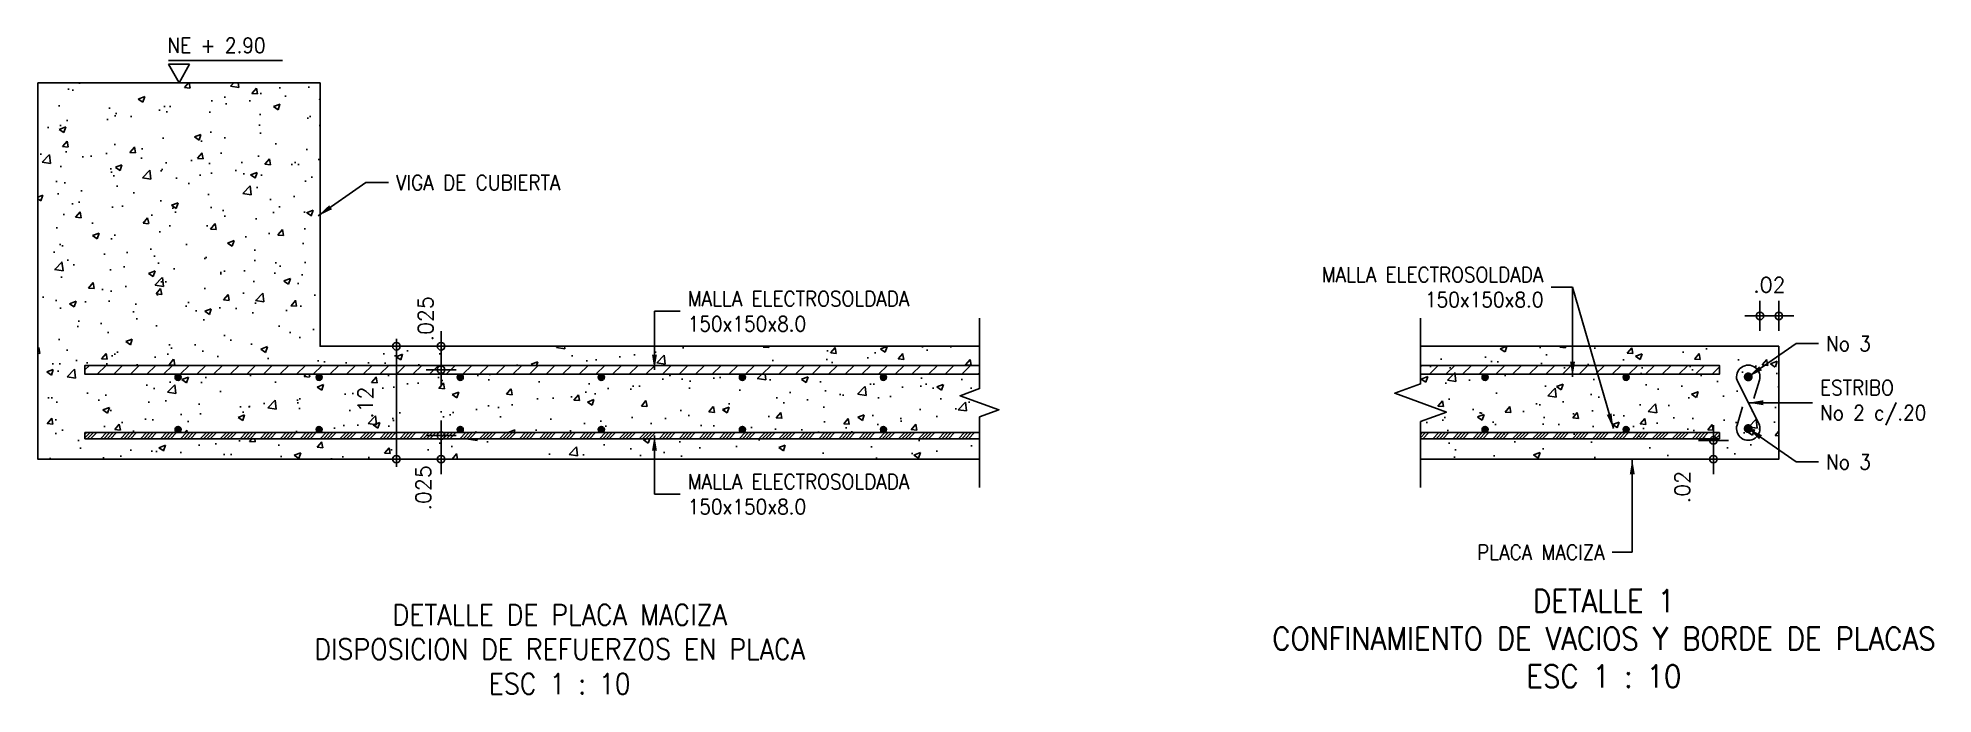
# Model space of a CAD drawing. Header units: feet. Extents: x -398 to 164, y -304 to 319.
# Drawn here: x -244.379 to -242.364, y -154.151 to -153.454 of the extents above; entities that cross this region are included whole.
import ezdxf

# ---------------------------------------------------------------- set-up
doc = ezdxf.new("R2010")
doc.units = ezdxf.units.FT
doc.header["$MEASUREMENT"] = 0
doc.layers.get('DEFPOINTS').update_dxf_attribs({"lineweight": 0})
for name, color, linetype in [('ACERO-2', 11, 'Continuous'), ('ACERO-3', 4, 'Continuous'), ('ACERO-4', 2, 'Continuous'), ('DIM', 7, 'Continuous'), ('ESTR', 7, 'Continuous'), ('FLECHAS', 7, 'Continuous'), ('HATCH', 9, 'Continuous'), ('PLACA', 3, 'Continuous'), ('PROV', 4, 'Continuous'), ('TEXTO', 7, 'Continuous')]:
    doc.layers.add(name, color=color, linetype=linetype)
doc.layers.add('TX', color=60, linetype='Continuous', lineweight=0)
doc.styles.add('D010N', font='romans.shx', dxfattribs={"height": 0.016})
doc.styles.add('ROMANS', font='romans.shx', dxfattribs={"width": 0.9})
doc.styles.add('SETEYCO', font='ROMANS.shx', dxfattribs={"width": 0.9, "height": 0.24})
doc.dimstyles.new('D010', dxfattribs={"dimtxt": 0.15, "dimasz": 0.008, "dimexe": 0, "dimexo": 0, "dimgap": 0.025, "dimtad": 1, "dimzin": 4, "dimdsep": 46, "dimtxsty": 'D010N', "dimblk1": 'DIMBLK', "dimblk2": 'DIMBLK', "dimsah": 1, "dimcen": 0.09, "dimse1": 1, "dimse2": 1, "dimclrd": 9, "dimclre": 256, "dimclrt": 256, "dimadec": 0, "dimazin": 0, "dimtfac": 6, "dimtix": 1, "dimtmove": 2, "dimatfit": 3, "dimfxl": 1, "dimtvp": 0.466667, "dimtolj": 1, "dimtzin": 4, "dimarcsym": 0})
doc.dimstyles.new('D010$7', dxfattribs={"dimtxt": 0.016, "dimasz": 0.016, "dimexe": 0, "dimexo": 0, "dimgap": 0.025, "dimtad": 1, "dimzin": 4, "dimdsep": 46, "dimtxsty": 'D010N', "dimblk1": 'DIMBLK', "dimblk2": 'DIMBLK', "dimsah": 1, "dimcen": 0.09, "dimse1": 1, "dimse2": 1, "dimclrd": 9, "dimclre": 256, "dimclrt": 256, "dimadec": 0, "dimazin": 0, "dimtfac": 6, "dimtix": 1, "dimtmove": 2, "dimatfit": 3, "dimfxl": 1, "dimtvp": 0.466667, "dimtolj": 1, "dimtzin": 4, "dimarcsym": 0})
pattern_1 = [(50, (-1.5653, 5.02251), (0.071726018, -0.006275213), [0.0075, -0.0825]), (355, (-1.5653, 5.02251), (-0.013875133, 0.075219213), [0.006, -0.066]), (100.451444, (-1.55932, 5.021985), (0.057850885, 0.068943999), [0.00637402, -0.070114211]), (46.1842, (-1.5653, 5.04251), (0.106724133, -0.016551928), [0.01125, -0.12375]), (96.635635, (-1.5564, 5.04113), (0.093466195, 0.09741186), [0.009561034, -0.105171376]), (351.184164, (-1.5653, 5.04251), (0.093466195, 0.09741186), [0.009, -0.099]), (21, (-1.5553, 5.03751), (0.059690705, -0.040261889), [0.0075, -0.0825]), (326, (-1.5553, 5.03751), (0.024331533, 0.072515005), [0.006, -0.066]), (71.451445, (-1.550324, 5.03415), (0.084022238, 0.032253115), [0.006374019, -0.070114211]), (37.5, (-1.565298, 5.022508), (0.0012159855, 0.0332893854), [0, -0.0652, 0, -0.067, 0, -0.06625]), (7.5, (-1.565298, 5.02251), (0.0263069537, 0.039441171), [0, -0.0382, 0, -0.0637, 0, -0.02525]), (327.5, (-1.587598, 5.022508), (0.0533822436, -0.0022554872), [0, -0.025, 0, -0.078, 0, -0.1035]), (317.5, (-1.5976, 5.02251), (0.058318617, 0.010010498), [0, -0.0325, 0, -0.0518, 0, -0.0735])]

msp = doc.modelspace()

# ---------------------------------------------------------------- texts
at = {"layer": 'TEXTO', "char_height": 0.016, "style": 'SETEYCO'}
for s, insert, attachment_point in [('VIGA DE CUBIERTA', (-243.9978, -153.6075), 4), ('MALLA ELECTROSOLDADA \\P150x150x8.0', (-242.7779, -153.7186), 6), ('MALLA ELECTROSOLDADA \\P150x150x8.0', (-243.6877, -153.7443), 4), ('No 3', (-242.4774, -153.7786), 4), ('ESTRIBO \\PNo 2 c/.20', (-242.4838, -153.8415), 4), ('No 3', (-242.4774, -153.9044), 4), ('MALLA ELECTROSOLDADA \\P150x150x8.0', (-243.6877, -153.9387), 4), ('PLACA MACIZA', (-242.7127, -154.0005), 6)]:
    msp.add_mtext(s, dxfattribs=dict(at, insert=insert, attachment_point=attachment_point))
at = {"layer": 'TX', "attachment_point": 5, "style": 'SETEYCO'}
for s, insert, char_height in [('DETALLE 1\\PCONFINAMIENTO DE VACIOS Y BORDE DE PLACAS \\PESC 1 : 10', (-242.7136, -154.0922), 0.024), ('DETALLE DE PLACA MACIZA\\PDISPOSICION DE REFUERZOS EN PLACA\\PESC 1 : 10', (-243.8239, -154.1035), 0.022)]:
    msp.add_mtext(s, dxfattribs=dict(at, insert=insert, char_height=char_height))

# ---------------------------------------------------------------- blocks, each defined once
blk = doc.blocks.new('DIMBLK')
for q in [(0, 2), (0, -2), (-1, 0), (1, 0)]:
    blk.add_line((0, 0), q)
blk.add_circle((0, 0), 0.5)
blk = doc.blocks.new('*D163')
at = {"layer": 'DEFPOINTS', "color": 0, "transparency": 16777216}
for p in [(-244.0786, -153.7815), (-244.3286, -153.8065), (-243.95, -153.8065)]:
    blk.add_point(p, dxfattribs=at)
at = {"layer": 'DIM', "color": 9, "lineweight": -2, "transparency": 16777216}
for p, q in [((-243.95, -153.7735), (-243.95, -153.7655)), ((-243.95, -153.7815), (-243.95, -153.8065)), ((-243.95, -153.8145), (-243.95, -153.8225))]:
    blk.add_line(p, q, dxfattribs=at)
at = {"layer": 'DIM', "color": 9, "lineweight": -2, "transparency": 16777216, "xscale": 0.008, "yscale": 0.008, "zscale": 0.008}
for p, rotation in [((-243.95, -153.7815), 270), ((-243.95, -153.8065), 90)]:
    blk.add_blockref('DIMBLK', p, dxfattribs=dict(at, rotation=rotation))
at = {"layer": 'DIM', "transparency": 16777216, "insert": (-243.9664, -153.7523), "char_height": 0.016, "attachment_point": 5, "rotation": 90, "style": 'D010N'}
blk.add_mtext('\\A1;.025', dxfattribs=at)
blk = doc.blocks.new('*D164')
at = {"layer": 'DEFPOINTS', "color": 0, "transparency": 16777216}
for p in [(-244.3286, -153.8765), (-243.95, -153.8765), (-244.3286, -153.9015)]:
    blk.add_point(p, dxfattribs=at)
at = {"layer": 'DIM', "color": 9, "lineweight": -2, "transparency": 16777216}
for p, q in [((-243.95, -153.8685), (-243.95, -153.8605)), ((-243.95, -153.9015), (-243.95, -153.8765)), ((-243.95, -153.9095), (-243.95, -153.9175))]:
    blk.add_line(p, q, dxfattribs=at)
at = {"layer": 'DIM', "color": 9, "lineweight": -2, "transparency": 16777216, "xscale": 0.008, "yscale": 0.008, "zscale": 0.008}
for p, rotation in [((-243.95, -153.8765), 270), ((-243.95, -153.9015), 90)]:
    blk.add_blockref('DIMBLK', p, dxfattribs=dict(at, rotation=rotation))
at = {"layer": 'DIM', "transparency": 16777216, "insert": (-243.9687, -153.932), "char_height": 0.016, "attachment_point": 5, "rotation": 90, "style": 'D010N'}
blk.add_mtext('\\A1;.025', dxfattribs=at)
blk = doc.blocks.new('*D165')
at = {"layer": 'DEFPOINTS', "color": 0, "transparency": 16777216}
for p in [(-243.95, -153.7815), (-243.9975, -153.9015), (-243.95, -153.9015)]:
    blk.add_point(p, dxfattribs=at)
at = {"layer": 'DIM', "color": 9, "lineweight": -2, "transparency": 16777216}
blk.add_line((-243.9975, -153.7895), (-243.9975, -153.8935), dxfattribs=at)
at = {"layer": 'DIM', "color": 9, "lineweight": -2, "transparency": 16777216, "xscale": 0.008, "yscale": 0.008, "zscale": 0.008}
for p, rotation in [((-243.9975, -153.7815), 90), ((-243.9975, -153.9015), 270)]:
    blk.add_blockref('DIMBLK', p, dxfattribs=dict(at, rotation=rotation))
at = {"layer": 'DIM', "transparency": 16777216, "insert": (-244.0305, -153.8415), "char_height": 0.016, "attachment_point": 5, "rotation": 90, "style": 'D010N'}
blk.add_mtext('\\A1;.12', dxfattribs=at)
blk = doc.blocks.new('*D182')
at = {"layer": 'DEFPOINTS', "color": 0, "transparency": 16777216}
for p in [(-242.5602, -153.8815), (-242.5972, -153.9015), (-242.5602, -153.9015)]:
    blk.add_point(p, dxfattribs=at)
at = {"layer": 'DIM', "color": 9, "lineweight": -2, "transparency": 16777216}
for p, q in [((-242.5972, -153.8735), (-242.5972, -153.8655)), ((-242.5972, -153.8815), (-242.5972, -153.9015)), ((-242.5972, -153.9095), (-242.5972, -153.9175))]:
    blk.add_line(p, q, dxfattribs=at)
at = {"layer": 'DIM', "color": 9, "lineweight": -2, "transparency": 16777216, "xscale": 0.008, "yscale": 0.008, "zscale": 0.008}
for p, rotation in [((-242.5972, -153.8815), 270), ((-242.5972, -153.9015), 90)]:
    blk.add_blockref('DIMBLK', p, dxfattribs=dict(at, rotation=rotation))
at = {"layer": 'DIM', "transparency": 16777216, "insert": (-242.6302, -153.9312), "char_height": 0.016, "attachment_point": 5, "rotation": 90, "style": 'D010N'}
blk.add_mtext('\\A1;.02', dxfattribs=at)
blk = doc.blocks.new('*D183')
at = {"layer": 'DEFPOINTS', "color": 0, "transparency": 16777216}
for p in [(-242.5277, -153.7492), (-242.5477, -153.814), (-242.5277, -153.814)]:
    blk.add_point(p, dxfattribs=at)
at = {"layer": 'DIM', "color": 9, "lineweight": -2, "transparency": 16777216}
for p, q in [((-242.5557, -153.7492), (-242.5637, -153.7492)), ((-242.5477, -153.7492), (-242.5277, -153.7492)), ((-242.5197, -153.7492), (-242.5117, -153.7492))]:
    blk.add_line(p, q, dxfattribs=at)
at = {"layer": 'DIM', "color": 9, "lineweight": -2, "transparency": 16777216, "xscale": 0.008, "yscale": 0.008, "zscale": 0.008}
blk.add_blockref('DIMBLK', (-242.5477, -153.7492), dxfattribs=at)
at = {"layer": 'DIM', "color": 9, "lineweight": -2, "transparency": 16777216, "xscale": 0.008, "yscale": 0.008, "zscale": 0.008, "rotation": 180}
blk.add_blockref('DIMBLK', (-242.5277, -153.7492), dxfattribs=at)
at = {"layer": 'DIM', "transparency": 16777216, "insert": (-242.5377, -153.7162), "char_height": 0.016, "attachment_point": 5, "style": 'D010N'}
blk.add_mtext('\\A1;.02', dxfattribs=at)
blk = doc.blocks.new('nivel100')
at = {"layer": 'TEXTO'}
for p, q in [((-0.113, 0.238), (1.102, 0.238)), ((-0.113, 0.199), (0.112, 0.199)), ((-0.113, 0.199), (0, 0)), ((0.112, 0.199), (0, 0))]:
    blk.add_line(p, q, dxfattribs=at)
at = {"layer": 'TEXTO', "style": 'ROMANS', "width": 0.9}
blk.add_attdef('NE+0.00', (-0.123, 0.318), '', height=0.16, dxfattribs=at)

# ---------------------------------------------------------------- dimensions: what is measured, and where the dimension line sits
at = {"layer": 'DIM'}
dim = msp.add_linear_dim(base=(-242.5277, -153.7492), p1=(-242.5477, -153.814), p2=(-242.5277, -153.814), dimstyle='D010', dxfattribs=at)
dim.commit()
dim.dimension.update_dxf_attribs({"geometry": '*D183', "text_midpoint": (-242.5377, -153.7162)})
for base, p1, p2, angle, picture, middle in [((-243.95, -153.8065), (-244.0786, -153.7815), (-244.3286, -153.8065), 90, '*D163', (-243.9664, -153.7523)), ((-243.95, -153.8765), (-244.3286, -153.9015), (-244.3286, -153.8765), 270, '*D164', (-243.9687, -153.932))]:
    dim = msp.add_linear_dim(base=base, p1=p1, p2=p2, angle=angle, dimstyle='D010', override={"dimdec": 3}, dxfattribs=at)
    dim.commit()
    dim.dimension.update_dxf_attribs({"geometry": picture, "text_midpoint": middle, "dimtype": 160})
dim = msp.add_linear_dim(base=(-243.9975, -153.9015), p1=(-243.95, -153.7815), p2=(-243.95, -153.9015), angle=90, dimstyle='D010', dxfattribs=at)
dim.commit()
dim.dimension.update_dxf_attribs({"geometry": '*D165', "text_midpoint": (-244.0305, -153.8415)})
dim = msp.add_linear_dim(base=(-242.5972, -153.9015), p1=(-242.5602, -153.8815), p2=(-242.5602, -153.9015), angle=270, dimstyle='D010', dxfattribs=at)
dim.commit()
dim.dimension.update_dxf_attribs({"geometry": '*D182', "text_midpoint": (-242.6302, -153.9312), "dimtype": 160})

# ---------------------------------------------------------------- hatches: boundary and pattern name
at = {"layer": 'ACERO-3'}
h = msp.add_hatch(color=256, dxfattribs=at)
edge = h.paths.add_edge_path()
edge.add_arc((-244.2296, -153.8145), 0.00325, 0, 360)
h = msp.add_hatch(color=256, dxfattribs=at)
edge = h.paths.add_edge_path()
edge.add_arc((-244.0796, -153.8145), 0.00325, 0, 360)
h = msp.add_hatch(color=256, dxfattribs=at)
edge = h.paths.add_edge_path()
edge.add_arc((-243.9296, -153.8145), 0.00325, 0, 360)
h = msp.add_hatch(color=256, dxfattribs=at)
edge = h.paths.add_edge_path()
edge.add_arc((-243.7796, -153.8145), 0.00325, 0, 360)
h = msp.add_hatch(color=256, dxfattribs=at)
edge = h.paths.add_edge_path()
edge.add_arc((-243.6296, -153.8145), 0.00325, 0, 360)
h = msp.add_hatch(color=256, dxfattribs=at)
edge = h.paths.add_edge_path()
edge.add_arc((-243.4796, -153.8145), 0.00325, 0, 360)
h = msp.add_hatch(color=256, dxfattribs=at)
edge = h.paths.add_edge_path()
edge.add_arc((-242.84, -153.8145), 0.00325, 180, 540, ccw=False)
h = msp.add_hatch(color=256, dxfattribs=at)
edge = h.paths.add_edge_path()
edge.add_arc((-242.69, -153.8145), 0.00325, 0, 360)
h = msp.add_hatch(color=256, dxfattribs=at)
edge = h.paths.add_edge_path()
edge.add_arc((-244.2296, -153.87), 0.00325, 0, 360)
h = msp.add_hatch(color=256, dxfattribs=at)
edge = h.paths.add_edge_path()
edge.add_arc((-244.0796, -153.87), 0.00325, 0, 360)
h = msp.add_hatch(color=256, dxfattribs=at)
edge = h.paths.add_edge_path()
edge.add_arc((-243.9296, -153.87), 0.00325, 0, 360)
h = msp.add_hatch(color=256, dxfattribs=at)
edge = h.paths.add_edge_path()
edge.add_arc((-243.7796, -153.87), 0.00325, 0, 360)
h = msp.add_hatch(color=256, dxfattribs=at)
edge = h.paths.add_edge_path()
edge.add_arc((-243.6296, -153.87), 0.00325, 0, 360)
h = msp.add_hatch(color=256, dxfattribs=at)
edge = h.paths.add_edge_path()
edge.add_arc((-243.4796, -153.87), 0.00325, 0, 360)
h = msp.add_hatch(color=256, dxfattribs=at)
edge = h.paths.add_edge_path()
edge.add_arc((-242.84, -153.87), 0.00325, 180, 540, ccw=False)
h = msp.add_hatch(color=256, dxfattribs=at)
edge = h.paths.add_edge_path()
edge.add_arc((-242.69, -153.87), 0.00325, 180, 540, ccw=False)
at = {"layer": 'HATCH'}
h = msp.add_hatch(dxfattribs=at)
h.set_pattern_fill('AR-CONC', color=256, scale=0.01, style=0)
h.set_pattern_definition(pattern_1)
h.paths.add_polyline_path([(-244.0786, -153.5015), (-244.3786, -153.5015), (-244.3786, -153.9015), (-243.3775, -153.9015), (-243.3775, -153.8798), (-244.3286, -153.8798), (-244.3286, -153.8733), (-244.2296, -153.8733, -0.414214), (-244.2328, -153.87, -1), (-244.2263, -153.87, -0.414214), (-244.2296, -153.8733), (-244.0796, -153.8733, -0.414214), (-244.0828, -153.87, -1), (-244.0763, -153.87, -0.414214), (-244.0796, -153.8733), (-243.9296, -153.8733, -0.414214), (-243.9328, -153.87, -1), (-243.9263, -153.87, -0.414214), (-243.9296, -153.8733), (-243.7796, -153.8733, -0.414214), (-243.7828, -153.87, -1), (-243.7763, -153.87, -0.414214), (-243.7796, -153.8733), (-243.6296, -153.8733, -0.414214), (-243.6328, -153.87, -1), (-243.6263, -153.87, -0.414214), (-243.6296, -153.8733), (-243.4796, -153.8733, -0.414214), (-243.4828, -153.87, -1), (-243.4763, -153.87, -0.414214), (-243.4796, -153.8733), (-243.3775, -153.8733), (-243.3775, -153.8565), (-243.3569, -153.849), (-243.3981, -153.834), (-243.3775, -153.8265), (-243.3775, -153.8113), (-243.4796, -153.8113, -0.414214), (-243.4763, -153.8145, -1), (-243.4828, -153.8145, -0.414214), (-243.4796, -153.8113), (-243.6296, -153.8113, -0.414214), (-243.6263, -153.8145, -1), (-243.6328, -153.8145, -0.414214), (-243.6296, -153.8113), (-243.7796, -153.8113, -0.414214), (-243.7763, -153.8145, -1), (-243.7828, -153.8145, -0.414214), (-243.7796, -153.8113), (-243.9296, -153.8113, -0.414214), (-243.9263, -153.8145, -1), (-243.9328, -153.8145, -0.414214), (-243.9296, -153.8113), (-244.0796, -153.8113, -0.414214), (-244.0763, -153.8145, -1), (-244.0828, -153.8145, -0.414214), (-244.0796, -153.8113), (-244.2296, -153.8113, -0.414214), (-244.2263, -153.8145, -1), (-244.2328, -153.8145, -0.414214), (-244.2296, -153.8113), (-244.3286, -153.8113), (-244.3286, -153.8018), (-243.3775, -153.8018), (-243.3775, -153.7815), (-244.0786, -153.7815)])
h.paths.add_polyline_path([(-244.0185, -153.8619), (-244.0185, -153.8211), (-244.0425, -153.8211), (-244.0425, -153.8619)], flags=24)
h = msp.add_hatch(dxfattribs=at)
h.set_pattern_fill('AR-CONC', color=256, scale=0.01, style=0)
h.set_pattern_definition(pattern_1)
h.paths.add_polyline_path([(-242.5277, -153.7815), (-242.9086, -153.7815), (-242.9086, -153.814), (-242.8873, -153.814, -1), (-242.8833, -153.814), (-242.7873, -153.814, -1), (-242.7833, -153.814), (-242.6873, -153.814, -1), (-242.6833, -153.814, -1), (-242.6873, -153.814), (-242.7833, -153.814, -1), (-242.7873, -153.814), (-242.8833, -153.814, -1), (-242.8873, -153.814), (-242.9086, -153.814), (-242.9086, -153.8215), (-242.9361, -153.8315), (-242.8811, -153.8515), (-242.9086, -153.8615), (-242.9086, -153.869), (-242.8873, -153.869, -1), (-242.8833, -153.869), (-242.7873, -153.869, -1), (-242.7833, -153.869), (-242.6873, -153.869, -1), (-242.6833, -153.869, -1), (-242.6873, -153.869), (-242.7833, -153.869, -1), (-242.7873, -153.869), (-242.8833, -153.869, -1), (-242.8873, -153.869), (-242.9086, -153.869), (-242.9086, -153.9015), (-242.5277, -153.9015)])
h.paths.add_polyline_path([(-242.5626, -153.814, -1), (-242.5578, -153.814, -1)], flags=16)
h.paths.add_polyline_path([(-242.5578, -153.869, -1), (-242.5626, -153.869, -1)], flags=16)
h.paths.add_polyline_path([(-242.6786, -153.8619), (-242.6786, -153.8211), (-242.6546, -153.8211), (-242.6546, -153.8619)], flags=24)
h = msp.add_hatch(dxfattribs=at)
h.set_pattern_fill('ANSI31', color=256, scale=0.1, style=0)
h.set_pattern_definition([(45, (-41.095986, -251.46551), (-0.00883883476, 0.00883883476), [])])
h.paths.add_polyline_path([(-243.3775, -153.8113), (-243.3775, -153.8018), (-244.3286, -153.8018), (-244.3286, -153.8113)])
h = msp.add_hatch(dxfattribs=at)
h.set_pattern_fill('ANSI31', color=256, scale=0.1, style=0)
h.set_pattern_definition([(45, (-41.164416, -251.46551), (-0.00883883476, 0.00883883476), [])])
h.paths.add_polyline_path([(-242.9086, -153.8018), (-242.9086, -153.8113), (-242.5909, -153.8113), (-242.5909, -153.8018)])
h = msp.add_hatch(dxfattribs=at)
h.set_pattern_fill('ANSI34', color=256, scale=0.02, style=0)
h.set_pattern_definition([(45, (-2720.129745, -485.933603), (-0.01060660172, 0.01060660172), []), (45, (-2720.126209, -485.933603), (-0.01060660172, 0.01060660172), []), (45, (-2720.122674, -485.933603), (-0.01060660172, 0.01060660172), []), (45, (-2720.119138, -485.933603), (-0.01060660172, 0.01060660172), [])])
h.paths.add_polyline_path([(-243.3775, -153.8798), (-243.3775, -153.8733), (-244.3286, -153.8733), (-244.3286, -153.8798)])
h = msp.add_hatch(dxfattribs=at)
h.set_pattern_fill('ANSI34', color=256, scale=0.02, style=0)
h.set_pattern_definition([(45, (-2720.198176, -485.933603), (-0.01060660172, 0.01060660172), []), (45, (-2720.19464, -485.933603), (-0.01060660172, 0.01060660172), []), (45, (-2720.191105, -485.933603), (-0.01060660172, 0.01060660172), []), (45, (-2720.187569, -485.933603), (-0.01060660172, 0.01060660172), [])])
h.paths.add_polyline_path([(-242.9086, -153.8733), (-242.9086, -153.8798), (-242.5909, -153.8798), (-242.5909, -153.8733)])

# ---------------------------------------------------------------- linework, layer by layer
at = {"layer": 'ACERO-2'}
msp.add_lwpolyline([(-242.5542, -153.8371), (-242.5483, -153.8177, 1.354006), (-242.5721, -153.8177), (-242.5483, -153.8653, -1.354006), (-242.5721, -153.8653), (-242.5662, -153.8459)], format="xyb", dxfattribs=at)
at = {"layer": 'ACERO-3'}
for points in [[(-243.3775, -153.8733), (-244.3286, -153.8733), (-244.3286, -153.8798), (-243.3775, -153.8798)], [(-242.9086, -153.8733), (-242.5909, -153.8733), (-242.5909, -153.8798), (-242.9086, -153.8798)]]:
    msp.add_lwpolyline(points, dxfattribs=at)
for centre in [(-244.2296, -153.8145), (-244.0796, -153.8145), (-243.9296, -153.8145), (-243.7796, -153.8145), (-243.6296, -153.8145), (-243.4796, -153.8145), (-242.84, -153.8145), (-242.69, -153.8145), (-244.2296, -153.87), (-244.0796, -153.87), (-243.9296, -153.87), (-243.7796, -153.87), (-243.6296, -153.87), (-243.4796, -153.87), (-242.84, -153.87), (-242.69, -153.87)]:
    msp.add_circle(centre, 0.00325, dxfattribs=at)
at = {"layer": 'ACERO-4'}
for points in [[(-243.3775, -153.8113), (-244.3286, -153.8113), (-244.3286, -153.8018), (-243.3775, -153.8018)], [(-242.9086, -153.8113), (-242.5909, -153.8113), (-242.5909, -153.8018), (-242.9086, -153.8018)]]:
    msp.add_lwpolyline(points, dxfattribs=at)
at = {"layer": 'ESTR', "const_width": 0.00477}
for points in [[(-242.5626, -153.814, 1), (-242.5578, -153.814, 1)], [(-242.5626, -153.869, 1), (-242.5578, -153.869, 1)]]:
    msp.add_lwpolyline(points, format="xyb", close=True, dxfattribs=at)
at = {"layer": 'PLACA'}
for points in [[(-243.3775, -153.9015), (-244.3786, -153.9015), (-244.3786, -153.5015), (-244.0786, -153.5015), (-244.0786, -153.7815), (-243.3775, -153.7815)], [(-242.9086, -153.7815), (-242.5277, -153.7815), (-242.5277, -153.9015), (-242.9086, -153.9015)]]:
    msp.add_lwpolyline(points, dxfattribs=at)
at = {"layer": 'PROV', "linetype": 'Continuous'}
for points in [[(-243.3775, -153.7515), (-243.3775, -153.8265), (-243.3981, -153.834), (-243.3569, -153.849), (-243.3775, -153.8565), (-243.3775, -153.9315)], [(-242.9086, -153.7515), (-242.9086, -153.8215), (-242.9361, -153.8315), (-242.8811, -153.8515), (-242.9086, -153.8615), (-242.9086, -153.9315)]]:
    msp.add_lwpolyline(points, dxfattribs=at)

# ---------------------------------------------------------------- block references
at = {"xscale": 0.1, "yscale": 0.1, "zscale": 0.1}
msp.add_blockref('nivel100', (-244.2286, -153.5015), dxfattribs=at).add_auto_attribs({'NE+0.00': 'NE + 2.90'})

msp.set_redraw_order([(e.dxf.handle, doc.entitydb.next_handle()) for e in msp.query("TEXT MTEXT ATTDEF DIMENSION ARC_DIMENSION")])  # texts and dimensions are drawn at this point

# ---------------------------------------------------------------- leaders
at = {"layer": 'ACERO-2'}
msp.add_leader([(-242.7036, -153.869), (-242.747, -153.7186), (-242.7699, -153.7186)], dimstyle='D010$7', override={"dimgap": 0.025, "dimtad": 0}, dxfattribs=at)
at = {"layer": 'FLECHAS'}
for points in [[(-244.0806, -153.6429), (-244.0298, -153.6075), (-244.0058, -153.6075)], [(-242.747, -153.814), (-242.747, -153.7186), (-242.7699, -153.7186)], [(-243.7231, -153.8065), (-243.7231, -153.7443), (-243.6957, -153.7443)], [(-242.5602, -153.814), (-242.5094, -153.7786), (-242.4854, -153.7786)], [(-242.5602, -153.8415), (-242.5158, -153.8415), (-242.4918, -153.8415)], [(-243.7231, -153.8765), (-243.7231, -153.9387), (-243.6957, -153.9387)], [(-242.5602, -153.869), (-242.5094, -153.9044), (-242.4854, -153.9044)], [(-242.6835, -153.9015), (-242.6835, -154.0005), (-242.7047, -154.0005)]]:
    msp.add_leader(points, dimstyle='D010$7', override={"dimgap": 0.025, "dimtad": 0}, dxfattribs=at)

doc.saveas('drawing.dxf')
